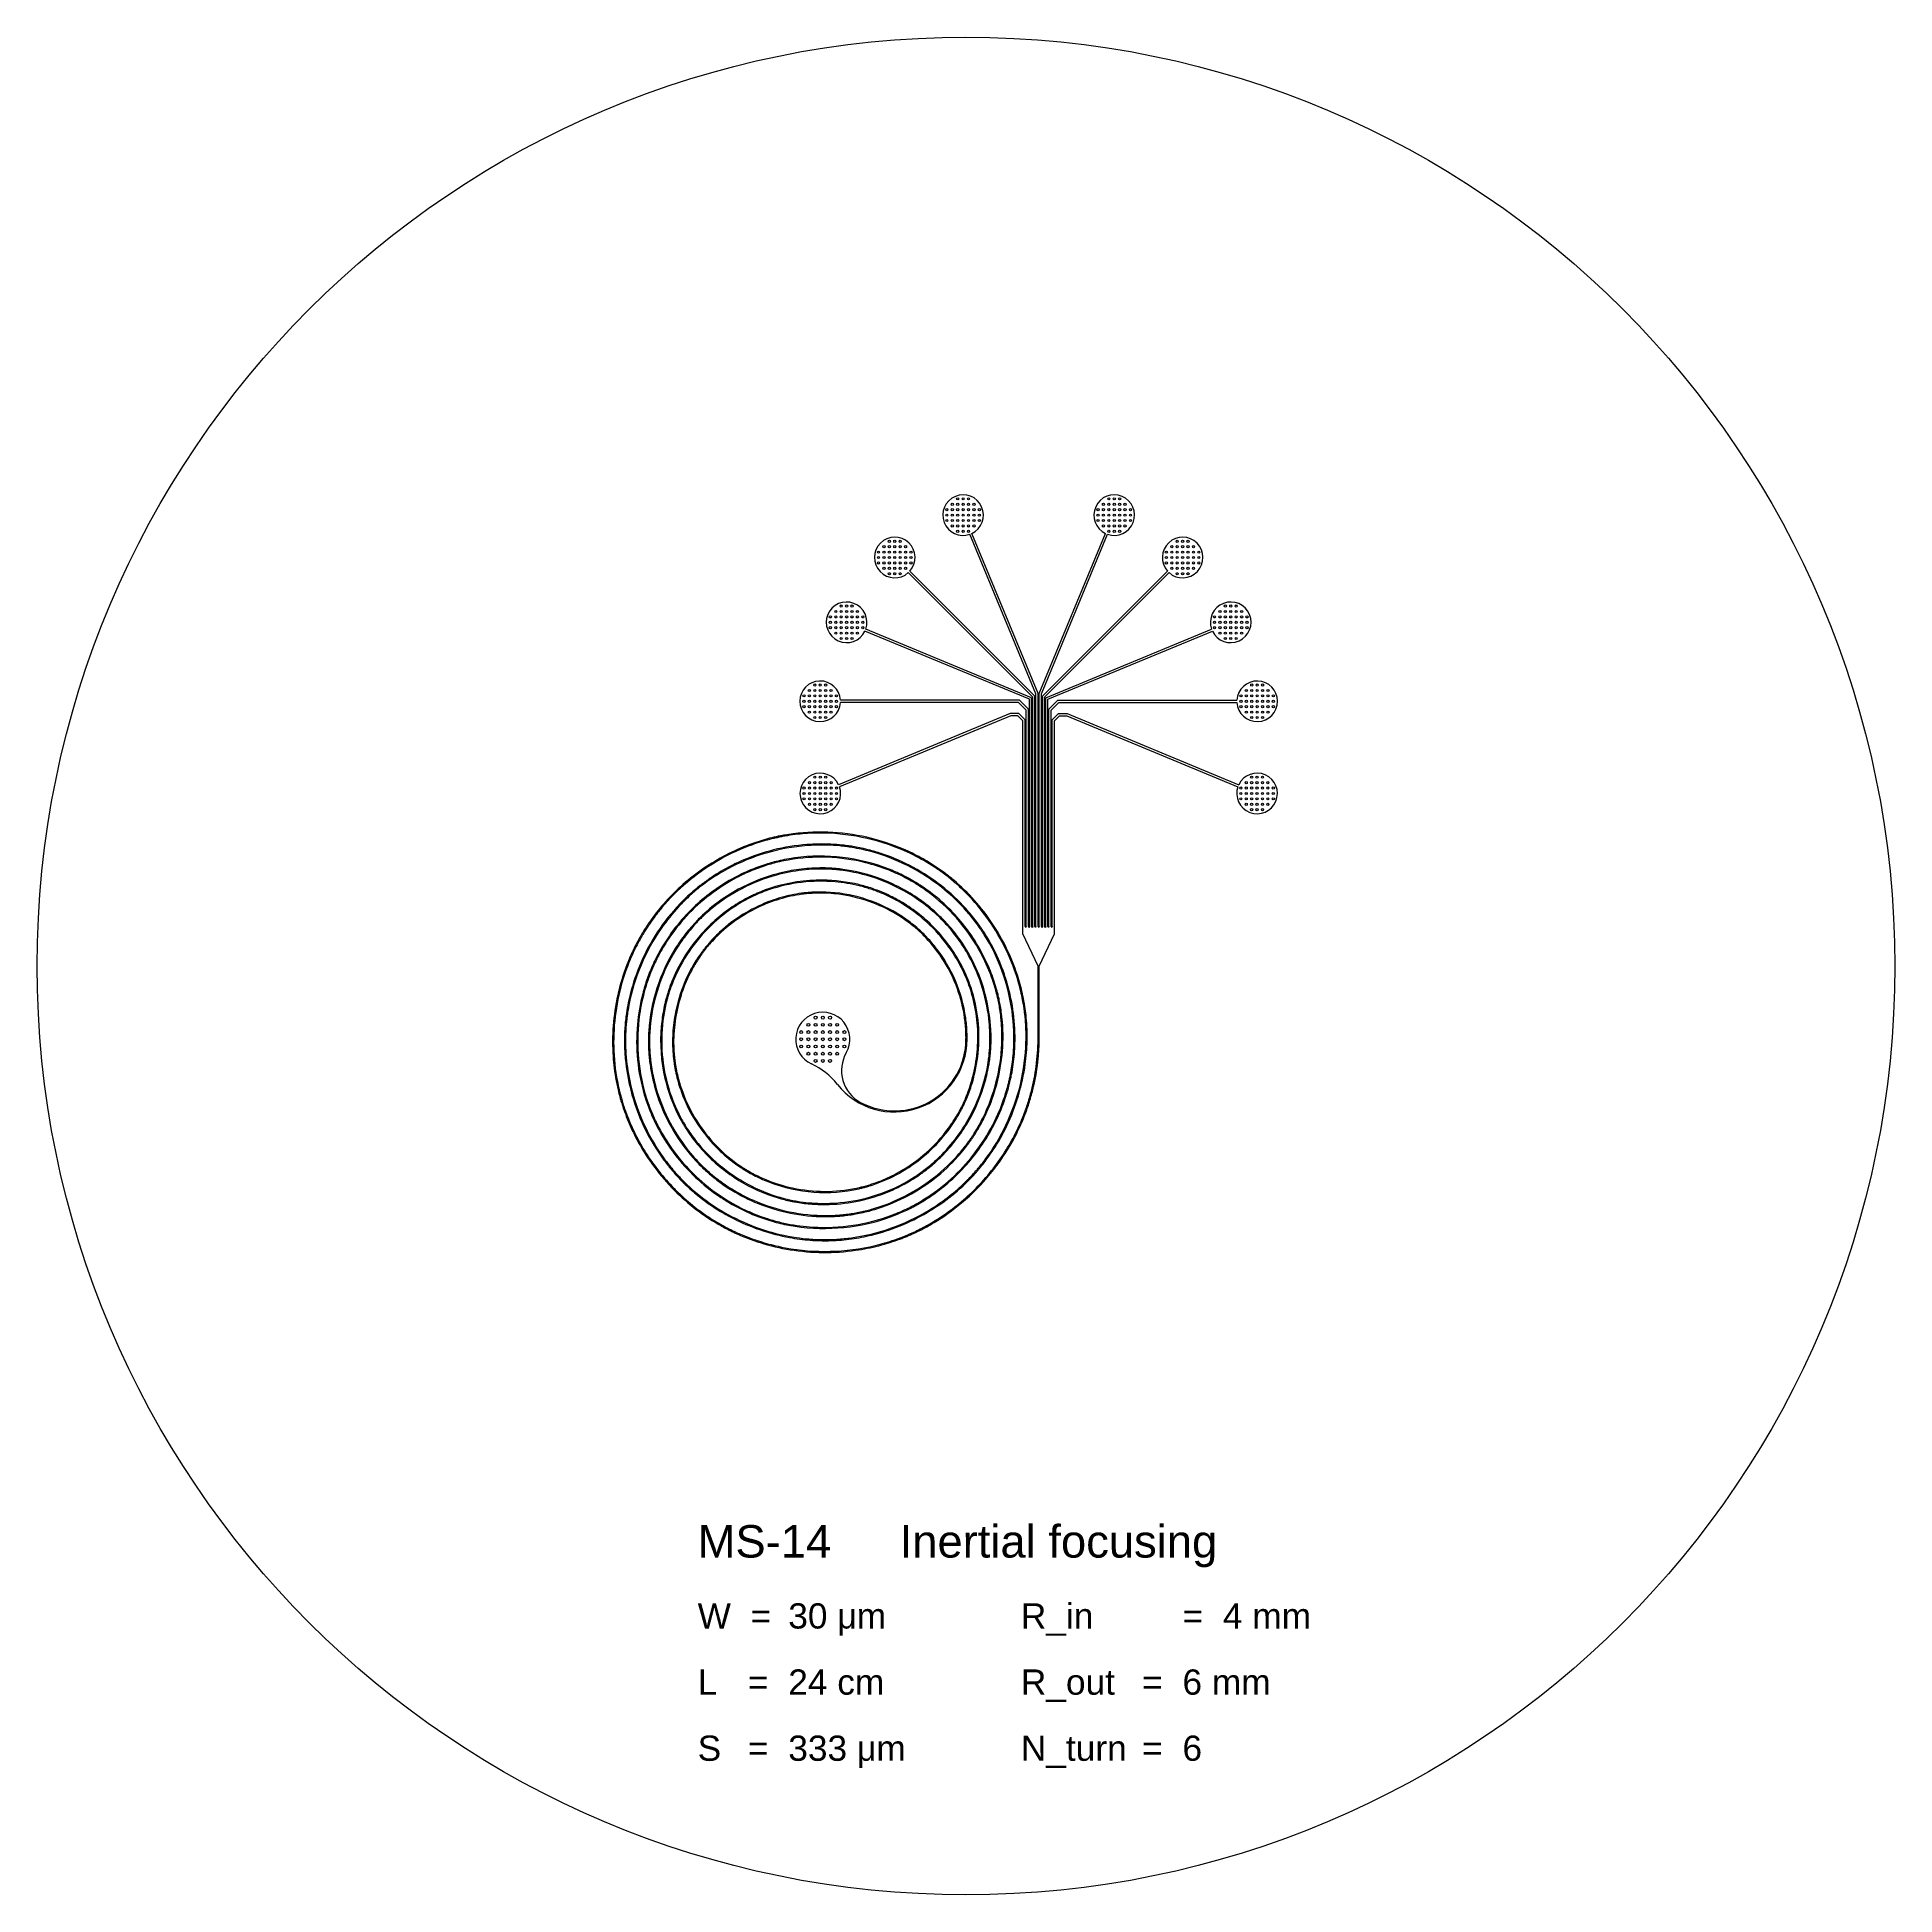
# Model space of a CAD drawing. Header units: millimetres. Extents: x 10524 to 192721, y 96213 to 283630.
# Drawn here: x 141188 to 192688, y 231735 to 283235 of the extents above; entities that cross this region are included whole.
import ezdxf

# ---------------------------------------------------------------- set-up
doc = ezdxf.new("R2010")
doc.units = ezdxf.units.MM
doc.layers.add('Clear', color=140, linetype='Continuous')
doc.layers.add('Opaque', color=30, linetype='Continuous')
doc.styles.get("Standard").update_dxf_attribs({"font": 'arial.ttf'})

msp = doc.modelspace()

# ---------------------------------------------------------------- texts
at = {"layer": 'Clear', "insert": (159499, 241985), "char_height": 280, "attachment_point": 1}
msp.add_mtext_dynamic_manual_height_columns('{\\H3.2143x;MS-14^I^IInertial focusing\\H0.83335x;\\P\\H0.53332x; \\P\\H1.75x;W  =^I 30 \\fSymbol|b0|i0|c2|p18;m\\fArial|b0|i0|c0|p34;m^I^I^I^IR_in ^I^I=^I4 mm\\H1.0714x; \\P\\H0.53332x; \\P\\H1.75x;L^I =^I 24 cm^I^I^I^IR_out ^I=^I6 mm\\H1.0714x;\\P\\H0.53332x; \\P\\H1.7501x;S ^I =^I 333 \\fSymbol|b0|i0|c2|p18;m\\fArial|b0|i0|c0|p34;m^I^I^IN_turn^I=^I6\\H1.0714x;^I}', width=17445.26, gutter_width=12.5, heights=[7318], dxfattribs=at)

# ---------------------------------------------------------------- linework, layer by layer
at = {"layer": 'Clear'}
for p, q in [((168878, 265031), (167046, 269455)), ((168938, 265043), (167101, 269478)), ((168968, 265043), (170805, 269478)), ((169028, 265031), (170860, 269455)), ((168788, 264941), (165339, 268390)), ((168848, 264966), (165381, 268433)), ((169058, 264966), (172525, 268433)), ((169118, 264941), (172568, 268390)), ((168698, 264881), (164136, 266771)), ((168758, 264921), (164159, 266826)), ((169148, 264921), (173748, 266826)), ((169208, 264881), (173770, 266771)), ((168421, 264853), (163458, 264853)), ((168396, 264793), (163458, 264793)), ((168608, 264581), (168396, 264793)), ((168668, 264606), (168421, 264853)), ((168698, 258581), (168698, 264881)), ((168758, 258581), (168758, 264921)), ((168788, 258581), (168788, 264941)), ((168848, 258581), (168848, 264966)), ((168878, 258581), (168878, 265031)), ((168938, 258581), (168938, 265043)), ((168968, 258581), (168968, 265043)), ((169028, 258581), (169028, 265031)), ((169058, 258581), (169058, 264966)), ((169118, 258581), (169118, 264941)), ((169148, 258581), (169148, 264921)), ((169208, 258581), (169208, 264881)), ((169238, 264606), (169485, 264853)), ((169298, 264581), (169510, 264793)), ((169485, 264853), (174449, 264853)), ((169510, 264793), (174449, 264793)), ((168165, 264482), (163407, 262511)), ((168177, 264422), (163429, 262456)), ((168402, 264482), (168165, 264482)), ((168377, 264422), (168177, 264422)), ((168518, 264281), (168377, 264422)), ((168578, 264306), (168402, 264482)), ((168518, 258381), (168518, 264281)), ((168578, 258581), (168578, 264306)), ((168608, 258581), (168608, 264581)), ((168668, 258581), (168668, 264606)), ((169238, 258581), (169238, 264606)), ((169298, 258581), (169298, 264581)), ((169328, 264306), (169505, 264482)), ((169328, 258581), (169328, 264306)), ((169388, 264281), (169530, 264422)), ((169388, 258381), (169388, 264281)), ((169505, 264482), (169741, 264482)), ((169530, 264422), (169730, 264422)), ((169730, 264422), (174477, 262456)), ((169741, 264482), (174500, 262511)), ((168578, 258581), (168593, 258555)), ((168608, 258581), (168593, 258555)), ((168668, 258581), (168683, 258555)), ((168698, 258581), (168683, 258555)), ((168758, 258581), (168773, 258555)), ((168788, 258581), (168773, 258555)), ((168848, 258581), (168863, 258555)), ((168878, 258581), (168863, 258555)), ((168938, 258581), (168953, 258555)), ((168968, 258581), (168953, 258555)), ((169028, 258581), (169043, 258555)), ((169058, 258581), (169043, 258555)), ((169118, 258581), (169133, 258555)), ((169148, 258581), (169133, 258555)), ((169208, 258581), (169223, 258555)), ((169238, 258581), (169223, 258555)), ((169298, 258581), (169313, 258555)), ((169328, 258581), (169313, 258555)), ((168938, 257485), (168518, 258381)), ((168968, 257485), (169388, 258381)), ((168938, 255453), (168938, 257485)), ((168968, 255453), (168968, 257485))]:
    msp.add_line(p, q, dxfattribs=at)
for centre, radius, start, end in [((166858, 269985), 563, 295.5572, 289.4428), ((171048, 269985), 563, 250.5572, 244.4428), ((164963, 268809), 563, 318.0572, 311.9428), ((172944, 268809), 563, 228.0572, 221.9428), ((163628, 267013), 563, 340.5572, 334.4428), ((174278, 267013), 563, 205.5572, 199.4428), ((162896, 264823), 563, 3.0572, 356.9428), ((175010, 264823), 563, 183.0572, 176.9428), ((162899, 262269), 563, 25.5572, 19.4428), ((175007, 262269), 563, 160.5572, 154.4428), ((162968, 255453), 750, 330.2672, 244.9852), ((164953, 255453), 2015, 218.3697, 359.9943), ((164953, 255453), 1985, 241.8046, 0.0057), ((164488, 254585), 1000, 150.2672, 241.8046), ((161805, 252961), 2000, 38.3697, 64.9852)]:
    msp.add_arc(centre, radius, start, end, dxfattribs=at)
for points, knots in [([(166968, 255453), (166969, 255519), (166968, 255585), (166960, 255784), (166949, 255916), (166880, 256400), (166783, 256747), (166502, 257406), (166319, 257718), (166052, 258057), (166007, 258112), (165922, 258209), (165883, 258251), (165809, 258328), (165774, 258364), (165711, 258425), (165684, 258450), (165628, 258501), (165600, 258526), (165515, 258599), (165456, 258646), (165277, 258783), (165153, 258868), (164728, 259123), (164408, 259264), (163743, 259462), (163398, 259521), (162979, 259536), (162908, 259537), (162779, 259535), (162723, 259532), (162618, 259526), (162570, 259522), (162475, 259513), (162427, 259508), (162284, 259488), (162189, 259472), (161906, 259413), (161720, 259360), (161048, 259117), (160589, 258846), (160135, 258448), (160077, 258394), (159907, 258226), (159801, 258108), (159680, 257956), (159659, 257928), (159617, 257873), (159597, 257845), (159536, 257761), (159497, 257703), (159386, 257528), (159317, 257407), (159130, 257035), (159030, 256775), (158903, 256314), (158863, 256117), (158825, 255822), (158816, 255725), (158799, 255433), (158801, 255237), (158824, 254960), (158833, 254877), (158851, 254758), (158857, 254721), (158869, 254647), (158876, 254611), (158900, 254495), (158918, 254416), (158981, 254182), (159032, 254029), (159237, 253511), (159434, 253164), (159917, 252535), (160202, 252254), (160562, 251989), (160603, 251960), (160673, 251912), (160703, 251892), (160763, 251854), (160793, 251835), (160854, 251798), (160885, 251780), (160977, 251727), (161040, 251694), (161231, 251598), (161362, 251540), (161886, 251341), (162300, 251249), (163139, 251187), (163563, 251217), (164007, 251318), (164039, 251326), (164104, 251343), (164136, 251351), (164201, 251369), (164233, 251379), (164329, 251408), (164393, 251430), (164582, 251498), (164706, 251550), (165069, 251722), (165301, 251860), (165948, 252329), (166322, 252718), (166662, 253242), (166710, 253321), (166772, 253432), (166789, 253462), (166821, 253523), (166836, 253554), (166867, 253616), (166882, 253647), (166925, 253740), (166953, 253803), (167030, 253995), (167076, 254125), (167193, 254522), (167247, 254794), (167336, 255678), (167272, 256301), (167068, 256912), (167058, 256940), (167027, 257027), (167004, 257086), (166933, 257260), (166881, 257374), (166641, 257837), (166410, 258164), (165871, 258748), (165562, 259004), (165158, 259255), (165092, 259294), (164966, 259363), (164907, 259394), (164800, 259447), (164752, 259469), (164674, 259504), (164644, 259517), (164584, 259542), (164554, 259554), (164464, 259590), (164403, 259612), (164219, 259674), (164094, 259710), (163641, 259819), (163305, 259861), (162847, 259866), (162727, 259862), (162367, 259838), (162128, 259802), (161659, 259693), (161429, 259619), (161170, 259511), (161134, 259496), (161061, 259463), (161024, 259446), (160950, 259410), (160914, 259392), (160805, 259335), (160733, 259295), (160523, 259170), (160387, 259078), (159943, 258742), (159660, 258463), (159175, 257842), (158971, 257500), (158786, 257063), (158757, 256988), (158716, 256874), (158703, 256835), (158677, 256755), (158664, 256715), (158641, 256635), (158629, 256594), (158597, 256473), (158578, 256391), (158528, 256145), (158505, 255979), (158448, 255328), (158483, 254837), (158618, 254256), (158647, 254151), (158773, 253743), (158899, 253449), (159076, 253137), (159097, 253103), (159138, 253034), (159159, 253000), (159224, 252900), (159269, 252834), (159409, 252640), (159509, 252516), (159881, 252102), (160184, 251841), (160848, 251404), (161208, 251228), (161661, 251076), (161737, 251053), (161872, 251016), (161932, 251000), (162026, 250979), (162061, 250971), (162130, 250957), (162164, 250950), (162268, 250931), (162338, 250921), (162548, 250893), (162689, 250881), (163112, 250865), (163396, 250881), (163956, 250963), (164233, 251029), (164597, 251151), (164690, 251186), (164967, 251300), (165147, 251388), (165395, 251530), (165468, 251574), (165572, 251642), (165604, 251664), (165664, 251705), (165692, 251725), (165746, 251765), (165774, 251785), (165854, 251846), (165907, 251889), (166063, 252019), (166164, 252111), (166545, 252492), (166793, 252815), (167201, 253514), (167361, 253890), (167491, 254357), (167510, 254434), (167540, 254569), (167552, 254628), (167572, 254738), (167580, 254790), (167593, 254878), (167598, 254915), (167606, 254988), (167610, 255024), (167621, 255134), (167626, 255208), (167636, 255428), (167635, 255576), (167612, 256017), (167569, 256311), (167430, 256885), (167334, 257166), (167092, 257707), (166945, 257966), (166733, 258268), (166689, 258327), (166608, 258431), (166572, 258477), (166512, 258548), (166489, 258574), (166444, 258626), (166420, 258651), (166350, 258728), (166302, 258777), (166154, 258923), (166052, 259016), (165633, 259363), (165287, 259581), (164550, 259925), (164160, 260052), (163681, 260140), (163602, 260153), (163460, 260172), (163398, 260179), (163282, 260189), (163228, 260193), (163126, 260199), (163078, 260201), (162982, 260203), (162933, 260203), (162789, 260202), (162692, 260198), (162404, 260178), (162212, 260152), (161564, 260025), (161118, 259869), (160287, 259435), (159902, 259158), (159540, 258802), (159513, 258775), (159429, 258688), (159374, 258628), (159266, 258503), (159214, 258440), (159062, 258245), (158967, 258109), (158666, 257628), (158495, 257259), (158247, 256490), (158170, 256090), (158139, 255605), (158136, 255524), (158134, 255381), (158135, 255319), (158137, 255226), (158139, 255195), (158142, 255132), (158144, 255101), (158150, 255007), (158156, 254945), (158170, 254820), (158178, 254758), (158206, 254572), (158229, 254449), (158315, 254082), (158391, 253841), (158709, 253048), (159036, 252528), (159511, 252016), (159577, 251949), (159692, 251840), (159739, 251796), (159816, 251728), (159846, 251703), (159901, 251656), (159927, 251635), (159979, 251593), (160006, 251572), (160086, 251511), (160140, 251471), (160306, 251355), (160420, 251282), (160769, 251079), (161014, 250962), (161862, 250639), (162502, 250526), (163240, 250541), (163339, 250546), (163505, 250560), (163571, 250566), (163676, 250580), (163715, 250585), (163793, 250597), (163832, 250603), (163944, 250623), (164016, 250638), (164232, 250686), (164374, 250725), (164795, 250862), (165068, 250978), (165848, 251393), (166320, 251761), (166775, 252269), (166836, 252341), (166935, 252465), (166974, 252517), (167035, 252600), (167057, 252631), (167097, 252689), (167116, 252717), (167153, 252772), (167171, 252799), (167224, 252883), (167258, 252940), (167357, 253111), (167419, 253228), (167589, 253587), (167683, 253835), (167933, 254688), (167999, 255319), (167940, 256035), (167929, 256129), (167907, 256285), (167897, 256347), (167876, 256464), (167865, 256518), (167845, 256613), (167835, 256653), (167816, 256734), (167805, 256774), (167772, 256894), (167749, 256973), (167671, 257210), (167611, 257365), (167363, 257923), (167128, 258307), (166568, 259003), (166242, 259315), (165811, 259628), (165741, 259677), (165617, 259757), (165564, 259791), (165479, 259841), (165448, 259859), (165385, 259895), (165354, 259912), (165290, 259947), (165258, 259963), (165162, 260012), (165097, 260044), (164900, 260133), (164766, 260187), (164217, 260382), (163785, 260474), (162911, 260550), (162468, 260532), (161951, 260444), (161868, 260427), (161713, 260392), (161641, 260375), (161509, 260339), (161449, 260321), (161351, 260291), (161313, 260278), (161238, 260253), (161201, 260239), (161090, 260198), (161016, 260169), (160797, 260076), (160654, 260008), (160126, 259722), (159764, 259461), (159349, 259075), (159262, 258989), (159011, 258719), (158856, 258528), (158664, 258252), (158615, 258178), (158473, 257950), (158387, 257793), (158293, 257599), (158278, 257567), (158248, 257501), (158233, 257468), (158205, 257401), (158191, 257368), (158151, 257267), (158125, 257200), (158053, 256995), (158011, 256857), (157902, 256437), (157853, 256150), (157771, 255209), (157834, 254546), (158049, 253819), (158080, 253722), (158139, 253561), (158164, 253496), (158212, 253379), (158234, 253327), (158281, 253223), (158305, 253172), (158380, 253020), (158434, 252920), (158604, 252625), (158731, 252437), (159216, 251807), (159635, 251412), (160198, 251032), (160291, 250973), (160574, 250806), (160771, 250707), (161037, 250592), (161102, 250566), (161204, 250528), (161240, 250514), (161314, 250488), (161352, 250475), (161427, 250451), (161465, 250439), (161580, 250404), (161657, 250383), (161889, 250325), (162045, 250294), (162649, 250201), (163104, 250191), (164005, 250282), (164450, 250384), (164956, 250573), (165037, 250605), (165176, 250665), (165236, 250692), (165346, 250744), (165396, 250769), (165490, 250818), (165534, 250841), (165621, 250890), (165664, 250915), (165793, 250992), (165877, 251045), (166125, 251213), (166284, 251335), (166801, 251780), (167125, 252145), (167666, 252947), (167883, 253385), (168055, 253903), (168073, 253961), (168107, 254078), (168123, 254138), (168150, 254243), (168161, 254290), (168182, 254383), (168192, 254429), (168219, 254570), (168235, 254664), (168274, 254947), (168289, 255137), (168311, 255890), (168239, 256456), (168043, 257137), (167998, 257274), (167894, 257550), (167835, 257688), (167735, 257898), (167698, 257971), (167620, 258118), (167578, 258192), (167500, 258322), (167465, 258378), (167413, 258458), (167396, 258482), (167363, 258531), (167347, 258555), (167296, 258627), (167262, 258674), (167134, 258843), (167035, 258962), (166726, 259305), (166499, 259515), (166014, 259896), (165755, 260067), (165211, 260362), (164927, 260487), (164518, 260626), (164401, 260662), (164202, 260715), (164121, 260734), (163975, 260765), (163910, 260778), (163790, 260799), (163736, 260808), (163627, 260823), (163572, 260830), (163408, 260848), (163298, 260857), (162968, 260872), (162747, 260869), (161904, 260804), (161287, 260650), (160616, 260355), (160521, 260310), (160240, 260166), (160058, 260060), (159796, 259885), (159711, 259825), (159600, 259740), (159572, 259719), (159512, 259671), (159480, 259646), (159417, 259593), (159386, 259567), (159293, 259486), (159233, 259431), (159055, 259261), (158942, 259142), (158618, 258771), (158425, 258504), (157933, 257681), (157700, 257086), (157555, 256371), (157538, 256274), (157514, 256110), (157506, 256044), (157492, 255914), (157486, 255849), (157479, 255748), (157477, 255712), (157473, 255639), (157472, 255602), (157468, 255493), (157468, 255420), (157471, 255201), (157479, 255055), (157520, 254618), (157570, 254330), (157822, 253348), (158135, 252684), (158628, 252017), (158694, 251933), (158810, 251795), (158858, 251740), (158933, 251657), (158960, 251628), (159014, 251571), (159041, 251543), (159097, 251487), (159125, 251459), (159210, 251377), (159268, 251324), (159444, 251168), (159567, 251069), (160069, 250698), (160481, 250467), (161036, 250240), (161159, 250195), (161531, 250072), (161786, 250006), (162139, 249942), (162235, 249927), (162525, 249889), (162719, 249875), (162963, 249870), (163011, 249869), (163106, 249870), (163153, 249871), (163248, 249874), (163295, 249876), (163389, 249882), (163436, 249885), (163577, 249897), (163671, 249908), (163951, 249946), (164137, 249982), (164859, 250158), (165378, 250369), (166337, 250930), (166776, 251280), (167177, 251717), (167202, 251744), (167247, 251795), (167268, 251820), (167310, 251869), (167330, 251893), (167391, 251968), (167431, 252018), (167548, 252172), (167622, 252277), (167834, 252599), (167960, 252824), (168327, 253593), (168500, 254170), (168596, 254867), (168607, 254975), (168633, 255298), (168638, 255514), (168626, 255837), (168619, 255944), (168604, 256096), (168600, 256140), (168589, 256229), (168583, 256273), (168570, 256361), (168563, 256405), (168540, 256537), (168523, 256625), (168465, 256887), (168418, 257059), (168199, 257736), (167963, 258222), (167369, 259111), (167011, 259516), (166523, 259928), (166442, 259993), (166324, 260081), (166288, 260108), (166216, 260159), (166179, 260185), (166106, 260235), (166069, 260259), (165957, 260331), (165881, 260377), (165650, 260511), (165492, 260592), (165008, 260815), (164670, 260933), (163617, 261199), (162874, 261247), (162069, 261141), (161990, 261129), (161872, 261108), (161832, 261100), (161752, 261085), (161712, 261076), (161633, 261059), (161593, 261049), (161475, 261020), (161396, 260999), (161162, 260931), (161008, 260878), (160411, 260646), (159986, 260418), (159495, 260071), (159398, 259998), (159112, 259769), (158931, 259605), (158688, 259355), (158618, 259278), (158412, 259041), (158283, 258876), (158098, 258610), (158035, 258513), (157956, 258383), (157938, 258351), (157901, 258288), (157883, 258255), (157829, 258158), (157795, 258093), (157695, 257895), (157634, 257761), (157467, 257350), (157376, 257068), (157173, 256225), (157119, 255650), (157154, 254964), (157163, 254849), (157201, 254505), (157240, 254276), (157309, 253984), (157326, 253917), (157356, 253805), (157369, 253760), (157396, 253670), (157410, 253626), (157440, 253537), (157455, 253492), (157502, 253360), (157536, 253273), (157643, 253013), (157724, 252843), (158070, 252193), (158396, 251744), (159158, 250949), (159593, 250604), (160161, 250274), (160253, 250224), (160378, 250160), (160410, 250144), (160474, 250113), (160506, 250098), (160570, 250068), (160603, 250054), (160700, 250011), (160766, 249983), (160964, 249905), (161098, 249858), (161505, 249730), (161783, 249665), (162662, 249524), (163276, 249518), (163985, 249618), (164093, 249637), (164415, 249701), (164628, 249755), (164926, 249850), (165015, 249881), (165140, 249928), (165176, 249942), (165249, 249971), (165285, 249986), (165357, 250016), (165393, 250032), (165500, 250080), (165571, 250113), (165781, 250217), (165918, 250292), (166320, 250534), (166576, 250717), (167401, 251408), (167896, 252010), (168336, 252825), (168407, 252970), (168499, 253181), (168526, 253245), (168563, 253339), (168575, 253370), (168598, 253431), (168609, 253461), (168631, 253522), (168641, 253553), (168673, 253645), (168692, 253707), (168749, 253894), (168783, 254020), (168871, 254401), (168914, 254658), (168957, 255095), (168967, 255274), (168968, 255453)], [0, 0, 0, 0, 0.049629, 0.049629, 0.148887, 0.148887, 0.416078, 0.416078, 0.68327, 0.68327, 0.736599, 0.736599, 0.778929, 0.778929, 0.816111, 0.816111, 0.843951, 0.843951, 0.871791, 0.871791, 0.927471, 0.927471, 1.038831, 1.038831, 1.294645, 1.294645, 1.550459, 1.550459, 1.603119, 1.603119, 1.644684, 1.644684, 1.679979, 1.679979, 1.715274, 1.715274, 1.785863, 1.785863, 1.927042, 1.927042, 2.308945, 2.308945, 2.366846, 2.366846, 2.482648, 2.482648, 2.50778, 2.50778, 2.532912, 2.532912, 2.583176, 2.583176, 2.683704, 2.683704, 2.884759, 2.884759, 3.029219, 3.029219, 3.099521, 3.099521, 3.240125, 3.240125, 3.29979, 3.29979, 3.326712, 3.326712, 3.353634, 3.353634, 3.411592, 3.411592, 3.527508, 3.527508, 3.810519, 3.810519, 4.09353, 4.09353, 4.128887, 4.128887, 4.154193, 4.154193, 4.179499, 4.179499, 4.204805, 4.204805, 4.255416, 4.255416, 4.356639, 4.356639, 4.653621, 4.653621, 4.950602, 4.950602, 4.974167, 4.974167, 4.997732, 4.997732, 5.021296, 5.021296, 5.068426, 5.068426, 5.162685, 5.162685, 5.351203, 5.351203, 5.722146, 5.722146, 5.786906, 5.786906, 5.810863, 5.810863, 5.83482, 5.83482, 5.858776, 5.858776, 5.90669, 5.90669, 6.002517, 6.002517, 6.19417, 6.19417, 6.618336, 6.618336, 6.638847, 6.638847, 6.682013, 6.682013, 6.768344, 6.768344, 7.041062, 7.041062, 7.31378, 7.31378, 7.366444, 7.366444, 7.411779, 7.411779, 7.448157, 7.448157, 7.470251, 7.470251, 7.492344, 7.492344, 7.53653, 7.53653, 7.624902, 7.624902, 7.854135, 7.854135, 7.935754, 7.935754, 8.098991, 8.098991, 8.262228, 8.262228, 8.288781, 8.288781, 8.316395, 8.316395, 8.344008, 8.344008, 8.399235, 8.399235, 8.50969, 8.50969, 8.774622, 8.774622, 9.039554, 9.039554, 9.092859, 9.092859, 9.120876, 9.120876, 9.148893, 9.148893, 9.176909, 9.176909, 9.232942, 9.232942, 9.345009, 9.345009, 9.668797, 9.668797, 9.741598, 9.741598, 9.952793, 9.952793, 9.979213, 9.979213, 10.005632, 10.005632, 10.05847, 10.05847, 10.164147, 10.164147, 10.426053, 10.426053, 10.687959, 10.687959, 10.739968, 10.739968, 10.780353, 10.780353, 10.803491, 10.803491, 10.826629, 10.826629, 10.872904, 10.872904, 10.965456, 10.965456, 11.15056, 11.15056, 11.335663, 11.335663, 11.400738, 11.400738, 11.530887, 11.530887, 11.58662, 11.58662, 11.611801, 11.611801, 11.633823, 11.633823, 11.655844, 11.655844, 11.699887, 11.699887, 11.787973, 11.787973, 12.049747, 12.049747, 12.31152, 12.31152, 12.362613, 12.362613, 12.400989, 12.400989, 12.434813, 12.434813, 12.458502, 12.458502, 12.482191, 12.482191, 12.52957, 12.52957, 12.624327, 12.624327, 12.813841, 12.813841, 13.003356, 13.003356, 13.19287, 13.19287, 13.239737, 13.239737, 13.276855, 13.276855, 13.298909, 13.298909, 13.320964, 13.320964, 13.365072, 13.365072, 13.45329, 13.45329, 13.711308, 13.711308, 13.969326, 13.969326, 14.020047, 14.020047, 14.059608, 14.059608, 14.093742, 14.093742, 14.124196, 14.124196, 14.15465, 14.15465, 14.215558, 14.215558, 14.337375, 14.337375, 14.631883, 14.631883, 14.926391, 14.926391, 14.950148, 14.950148, 15.001681, 15.001681, 15.053215, 15.053215, 15.156281, 15.156281, 15.408015, 15.408015, 15.659748, 15.659748, 15.710025, 15.710025, 15.748392, 15.748392, 15.767837, 15.767837, 15.787281, 15.787281, 15.826171, 15.826171, 15.86506, 15.86506, 15.942839, 15.942839, 16.098396, 16.098396, 16.47115, 16.47115, 16.528977, 16.528977, 16.568643, 16.568643, 16.59231, 16.59231, 16.613016, 16.613016, 16.633722, 16.633722, 16.675134, 16.675134, 16.757959, 16.757959, 16.923607, 16.923607, 17.313852, 17.313852, 17.374355, 17.374355, 17.415097, 17.415097, 17.4391, 17.4391, 17.463104, 17.463104, 17.508009, 17.508009, 17.597819, 17.597819, 17.77744, 17.77744, 18.134194, 18.134194, 18.190843, 18.190843, 18.230185, 18.230185, 18.253081, 18.253081, 18.273033, 18.273033, 18.292985, 18.292985, 18.332889, 18.332889, 18.412697, 18.412697, 18.572313, 18.572313, 18.947272, 18.947272, 19.003778, 19.003778, 19.041558, 19.041558, 19.074825, 19.074825, 19.099631, 19.099631, 19.124436, 19.124436, 19.174047, 19.174047, 19.273269, 19.273269, 19.539452, 19.539452, 19.805635, 19.805635, 19.856199, 19.856199, 19.893468, 19.893468, 19.914864, 19.914864, 19.936259, 19.936259, 19.957654, 19.957654, 20.000444, 20.000444, 20.086024, 20.086024, 20.345335, 20.345335, 20.604645, 20.604645, 20.65458, 20.65458, 20.698307, 20.698307, 20.735171, 20.735171, 20.758466, 20.758466, 20.781762, 20.781762, 20.828352, 20.828352, 20.921534, 20.921534, 21.181207, 21.181207, 21.253121, 21.253121, 21.396948, 21.396948, 21.449203, 21.449203, 21.553712, 21.553712, 21.574785, 21.574785, 21.595858, 21.595858, 21.61693, 21.61693, 21.659075, 21.659075, 21.743365, 21.743365, 21.911946, 21.911946, 22.29221, 22.29221, 22.350996, 22.350996, 22.391522, 22.391522, 22.424277, 22.424277, 22.457032, 22.457032, 22.522542, 22.522542, 22.653561, 22.653561, 22.980993, 22.980993, 23.044111, 23.044111, 23.170347, 23.170347, 23.210623, 23.210623, 23.232747, 23.232747, 23.255578, 23.255578, 23.27841, 23.27841, 23.324074, 23.324074, 23.415401, 23.415401, 23.673828, 23.673828, 23.932256, 23.932256, 23.981628, 23.981628, 24.018963, 24.018963, 24.050754, 24.050754, 24.07912, 24.07912, 24.107485, 24.107485, 24.164215, 24.164215, 24.277676, 24.277676, 24.551625, 24.551625, 24.825573, 24.825573, 24.85985, 24.85985, 24.894459, 24.894459, 24.921325, 24.921325, 24.948191, 24.948191, 25.001923, 25.001923, 25.109388, 25.109388, 25.425965, 25.425965, 25.507021, 25.507021, 25.591216, 25.591216, 25.637091, 25.637091, 25.684786, 25.684786, 25.721765, 25.721765, 25.738144, 25.738144, 25.754524, 25.754524, 25.787282, 25.787282, 25.873324, 25.873324, 26.045409, 26.045409, 26.217493, 26.217493, 26.389577, 26.389577, 26.457654, 26.457654, 26.50405, 26.50405, 26.54076, 26.54076, 26.571312, 26.571312, 26.601865, 26.601865, 26.66297, 26.66297, 26.785181, 26.785181, 27.131312, 27.131312, 27.189435, 27.189435, 27.305679, 27.305679, 27.362895, 27.362895, 27.382383, 27.382383, 27.404929, 27.404929, 27.427474, 27.427474, 27.472583, 27.472583, 27.5628, 27.5628, 27.743233, 27.743233, 28.088242, 28.088242, 28.142287, 28.142287, 28.17855, 28.17855, 28.213996, 28.213996, 28.233916, 28.233916, 28.253836, 28.253836, 28.293676, 28.293676, 28.373357, 28.373357, 28.532718, 28.532718, 28.924618, 28.924618, 28.982642, 28.982642, 29.0222, 29.0222, 29.043481, 29.043481, 29.064762, 29.064762, 29.086044, 29.086044, 29.128606, 29.128606, 29.21373, 29.21373, 29.466588, 29.466588, 29.537131, 29.537131, 29.678218, 29.678218, 29.730644, 29.730644, 29.835497, 29.835497, 29.861438, 29.861438, 29.88678, 29.88678, 29.912121, 29.912121, 29.937463, 29.937463, 29.988147, 29.988147, 30.089514, 30.089514, 30.386511, 30.386511, 30.683508, 30.683508, 30.702976, 30.702976, 30.720096, 30.720096, 30.737217, 30.737217, 30.771458, 30.771458, 30.839941, 30.839941, 30.976906, 30.976906, 31.292978, 31.292978, 31.350247, 31.350247, 31.464786, 31.464786, 31.521614, 31.521614, 31.54522, 31.54522, 31.568825, 31.568825, 31.592431, 31.592431, 31.639642, 31.639642, 31.734064, 31.734064, 32.015715, 32.015715, 32.297365, 32.297365, 32.351652, 32.351652, 32.374947, 32.374947, 32.398242, 32.398242, 32.421537, 32.421537, 32.468127, 32.468127, 32.561307, 32.561307, 32.747667, 32.747667, 33.129688, 33.129688, 33.171181, 33.171181, 33.192362, 33.192362, 33.213544, 33.213544, 33.234726, 33.234726, 33.277089, 33.277089, 33.361816, 33.361816, 33.610341, 33.610341, 33.673597, 33.673597, 33.800111, 33.800111, 33.854266, 33.854266, 33.962576, 33.962576, 34.022072, 34.022072, 34.041154, 34.041154, 34.060235, 34.060235, 34.098398, 34.098398, 34.174724, 34.174724, 34.327376, 34.327376, 34.621471, 34.621471, 34.680859, 34.680859, 34.799635, 34.799635, 34.83516, 34.83516, 34.859183, 34.859183, 34.883205, 34.883205, 34.907228, 34.907228, 34.955274, 34.955274, 35.051365, 35.051365, 35.332572, 35.332572, 35.613779, 35.613779, 35.667157, 35.667157, 35.685242, 35.685242, 35.703327, 35.703327, 35.721412, 35.721412, 35.757583, 35.757583, 35.829923, 35.829923, 35.974605, 35.974605, 36.282244, 36.282244, 36.337734, 36.337734, 36.448714, 36.448714, 36.496281, 36.496281, 36.516029, 36.516029, 36.535777, 36.535777, 36.555525, 36.555525, 36.595022, 36.595022, 36.674015, 36.674015, 36.832001, 36.832001, 37.216779, 37.216779, 37.297688, 37.297688, 37.332464, 37.332464, 37.348771, 37.348771, 37.365078, 37.365078, 37.381385, 37.381385, 37.414, 37.414, 37.479228, 37.479228, 37.609686, 37.609686, 37.699112, 37.699112, 37.699112, 37.699112]), ([(166938, 255453), (166939, 255519), (166938, 255585), (166931, 255782), (166919, 255913), (166861, 256318), (166793, 256590), (166603, 257116), (166481, 257369), (166188, 257845), (166016, 258069), (165789, 258306), (165756, 258340), (165695, 258398), (165668, 258423), (165614, 258473), (165587, 258497), (165503, 258570), (165446, 258616), (165272, 258750), (165150, 258834), (164780, 259058), (164520, 259180), (163981, 259369), (163700, 259436), (163320, 259485), (163224, 259494), (163057, 259504), (162987, 259506), (162863, 259506), (162809, 259505), (162714, 259502), (162672, 259500), (162604, 259495), (162578, 259493), (162525, 259488), (162498, 259485), (162419, 259476), (162366, 259469), (162208, 259445), (162103, 259425), (161792, 259351), (161587, 259285), (161191, 259123), (160999, 259027), (160576, 258773), (160351, 258605), (160091, 258366), (160039, 258314), (159934, 258207), (159881, 258150), (159793, 258048), (159757, 258005), (159703, 257937), (159685, 257914), (159650, 257867), (159633, 257844), (159581, 257772), (159548, 257724), (159451, 257577), (159391, 257477), (159224, 257167), (159131, 256951), (158980, 256505), (158923, 256275), (158849, 255810), (158831, 255574), (158834, 255262), (158837, 255186), (158846, 255051), (158851, 254991), (158864, 254879), (158871, 254826), (158884, 254741), (158889, 254707), (158901, 254640), (158908, 254606), (158928, 254506), (158944, 254440), (158995, 254241), (159036, 254111), (159185, 253708), (159316, 253443), (159629, 252945), (159812, 252711), (160222, 252288), (160449, 252097), (160723, 251915), (160750, 251898), (160806, 251863), (160834, 251845), (160918, 251795), (160975, 251763), (161149, 251670), (161268, 251614), (161663, 251450), (161949, 251366), (162533, 251256), (162830, 251231), (163425, 251244), (163722, 251281), (164055, 251361), (164098, 251372), (164184, 251396), (164226, 251408), (164353, 251448), (164437, 251477), (164686, 251572), (164847, 251646), (165270, 251873), (165522, 252044), (165985, 252434), (166196, 252654), (166430, 252955), (166477, 253018), (166610, 253212), (166692, 253346), (166780, 253511), (166794, 253537), (166821, 253590), (166834, 253617), (166872, 253697), (166897, 253751), (166967, 253915), (167009, 254026), (167121, 254365), (167177, 254598), (167251, 255069), (167268, 255308), (167265, 255786), (167244, 256025), (167162, 256497), (167101, 256730), (166954, 257143), (166873, 257325), (166688, 257677), (166583, 257847), (166286, 258260), (166080, 258492), (165622, 258910), (165372, 259095), (165041, 259288), (164978, 259323), (164864, 259382), (164814, 259407), (164713, 259454), (164662, 259477), (164508, 259542), (164403, 259581), (164191, 259651), (164084, 259681), (163758, 259761), (163537, 259797), (163003, 259845), (162689, 259840), (162068, 259765), (161762, 259695), (161397, 259570), (161330, 259544), (161207, 259495), (161153, 259472), (161073, 259435), (161047, 259423), (160995, 259399), (160969, 259386), (160893, 259347), (160842, 259321), (160693, 259238), (160595, 259178), (160309, 258989), (160128, 258847), (159726, 258480), (159515, 258243), (159147, 257731), (158989, 257455), (158834, 257098), (158806, 257031), (158759, 256906), (158739, 256849), (158709, 256759), (158699, 256725), (158678, 256658), (158669, 256624), (158641, 256522), (158624, 256453), (158578, 256247), (158554, 256108), (158498, 255655), (158492, 255338), (158546, 254709), (158605, 254396), (158787, 253790), (158910, 253497), (159083, 253186), (159102, 253153), (159140, 253088), (159160, 253055), (159221, 252958), (159263, 252895), (159395, 252708), (159489, 252588), (159798, 252233), (160032, 252014), (160542, 251629), (160817, 251462), (161396, 251189), (161700, 251084), (162040, 251006), (162067, 251000), (162121, 250989), (162148, 250984), (162229, 250969), (162283, 250960), (162447, 250935), (162556, 250923), (162886, 250899), (163107, 250899), (163651, 250937), (163973, 250994), (164599, 251173), (164902, 251295), (165256, 251484), (165321, 251521), (165433, 251589), (165482, 251619), (165560, 251670), (165590, 251690), (165645, 251729), (165671, 251747), (165721, 251784), (165747, 251802), (165821, 251859), (165870, 251898), (166015, 252017), (166108, 252101), (166377, 252363), (166542, 252553), (166841, 252957), (166974, 253171), (167205, 253618), (167302, 253851), (167459, 254330), (167517, 254575), (167559, 254853), (167563, 254880), (167573, 254960), (167579, 255012), (167594, 255170), (167600, 255276), (167607, 255593), (167597, 255804), (167536, 256343), (167463, 256668), (167253, 257296), (167116, 257599), (166906, 257955), (166862, 258025), (166727, 258229), (166629, 258360), (166507, 258507), (166489, 258528), (166454, 258569), (166436, 258589), (166381, 258650), (166344, 258690), (166231, 258807), (166153, 258883), (165910, 259101), (165737, 259236), (165279, 259544), (164982, 259702), (164362, 259953), (164038, 260047), (163632, 260118), (163556, 260129), (163421, 260146), (163362, 260152), (163245, 260162), (163188, 260166), (163100, 260170), (163070, 260171), (163009, 260172), (162978, 260173), (162887, 260173), (162826, 260172), (162643, 260166), (162521, 260157), (162157, 260115), (161917, 260069), (161356, 259915), (161039, 259792), (160439, 259483), (160155, 259297), (159834, 259033), (159776, 258983), (159673, 258889), (159627, 258846), (159557, 258776), (159531, 258751), (159481, 258699), (159456, 258672), (159383, 258592), (159335, 258538), (159196, 258371), (159108, 258256), (158835, 257860), (158673, 257563), (158413, 256942), (158315, 256617), (158187, 255954), (158158, 255616), (158167, 255245), (158168, 255211), (158171, 255137), (158174, 255096), (158180, 255014), (158183, 254973), (158196, 254851), (158206, 254769), (158243, 254526), (158277, 254365), (158405, 253876), (158526, 253554), (158832, 252942), (159017, 252652), (159301, 252294), (159376, 252207), (159511, 252060), (159570, 251999), (159674, 251897), (159719, 251855), (159808, 251775), (159853, 251736), (159920, 251680), (159941, 251662), (159985, 251627), (160007, 251609), (160074, 251558), (160119, 251524), (160256, 251425), (160350, 251363), (160638, 251185), (160838, 251080), (161362, 250850), (161694, 250744), (162374, 250601), (162722, 250566), (163149, 250568), (163228, 250571), (163367, 250578), (163428, 250583), (163547, 250594), (163605, 250601), (163692, 250612), (163721, 250616), (163779, 250625), (163808, 250630), (163896, 250645), (163954, 250656), (164128, 250692), (164243, 250721), (164584, 250819), (164807, 250902), (165342, 251144), (165646, 251322), (166211, 251736), (166472, 251973), (166757, 252295), (166808, 252355), (166895, 252463), (166931, 252510), (166995, 252596), (167022, 252634), (167066, 252696), (167082, 252720), (167114, 252767), (167130, 252791), (167176, 252864), (167206, 252913), (167294, 253060), (167349, 253161), (167504, 253469), (167593, 253682), (167779, 254234), (167858, 254580), (167941, 255283), (167946, 255639), (167906, 256071), (167896, 256150), (167876, 256292), (167866, 256353), (167844, 256472), (167832, 256529), (167813, 256616), (167806, 256646), (167792, 256705), (167784, 256734), (167761, 256823), (167745, 256882), (167691, 257057), (167651, 257172), (167519, 257513), (167414, 257734), (167118, 258257), (166909, 258549), (166437, 259083), (166172, 259326), (165820, 259585), (165755, 259631), (165638, 259708), (165587, 259741), (165498, 259795), (165460, 259818), (165396, 259854), (165371, 259868), (165321, 259896), (165296, 259909), (165221, 259949), (165170, 259975), (165016, 260049), (164912, 260095), (164594, 260222), (164376, 260292), (163806, 260434), (163448, 260485), (162729, 260511), (162368, 260486), (161932, 260409), (161852, 260393), (161704, 260359), (161636, 260342), (161509, 260308), (161450, 260290), (161357, 260261), (161322, 260249), (161253, 260226), (161218, 260214), (161115, 260176), (161047, 260149), (160844, 260065), (160712, 260002), (160322, 259798), (160075, 259639), (159608, 259281), (159390, 259083), (158990, 258651), (158808, 258419), (158601, 258100), (158556, 258027), (158470, 257878), (158428, 257802), (158359, 257667), (158330, 257607), (158289, 257519), (158277, 257491), (158252, 257435), (158240, 257407), (158205, 257322), (158182, 257265), (158118, 257092), (158079, 256976), (157976, 256622), (157924, 256381), (157838, 255776), (157825, 255408), (157874, 254677), (157937, 254314), (158060, 253883), (158085, 253805), (158131, 253670), (158152, 253612), (158196, 253497), (158219, 253440), (158256, 253353), (158269, 253322), (158297, 253260), (158312, 253229), (158355, 253137), (158386, 253076), (158481, 252896), (158549, 252778), (158767, 252434), (158931, 252215), (159291, 251806), (159487, 251615), (159968, 251213), (160263, 251013), (160650, 250804), (160727, 250765), (160961, 250655), (161120, 250589), (161311, 250521), (161339, 250511), (161396, 250492), (161425, 250483), (161511, 250456), (161569, 250439), (161743, 250391), (161860, 250364), (162213, 250293), (162453, 250262), (163064, 250226), (163438, 250243), (164175, 250353), (164538, 250447), (164964, 250608), (165042, 250639), (165178, 250699), (165238, 250726), (165351, 250780), (165405, 250807), (165490, 250852), (165522, 250870), (165586, 250905), (165618, 250923), (165714, 250979), (165776, 251017), (165962, 251136), (166082, 251221), (166431, 251490), (166649, 251690), (167050, 252122), (167233, 252355), (167559, 252847), (167702, 253107), (167916, 253589), (167997, 253808), (168078, 254087), (168094, 254142), (168118, 254237), (168127, 254275), (168144, 254351), (168153, 254389), (168176, 254504), (168190, 254581), (168227, 254813), (168245, 254969), (168280, 255497), (168266, 255873), (168161, 256614), (168071, 256980), (167816, 257685), (167651, 258025), (167432, 258372), (167414, 258402), (167356, 258490), (167316, 258548), (167234, 258661), (167192, 258718), (167062, 258883), (166971, 258990), (166685, 259300), (166478, 259492), (166036, 259842), (165802, 260000), (165238, 260320), (164902, 260469), (164470, 260609), (164386, 260634), (164131, 260703), (163959, 260741), (163757, 260774), (163728, 260778), (163670, 260787), (163641, 260791), (163554, 260802), (163496, 260808), (163322, 260825), (163205, 260832), (162854, 260842), (162620, 260833), (162005, 260770), (161627, 260691), (160894, 260455), (160539, 260300), (160129, 260064), (160055, 260019), (159834, 259877), (159692, 259775), (159503, 259626), (159453, 259585), (159354, 259500), (159306, 259456), (159162, 259324), (159070, 259232), (158803, 258946), (158638, 258742), (158268, 258209), (158080, 257868), (157777, 257153), (157664, 256779), (157575, 256314), (157561, 256230), (157541, 256083), (157533, 256020), (157521, 255905), (157516, 255852), (157510, 255768), (157508, 255736), (157505, 255674), (157503, 255642), (157500, 255548), (157498, 255485), (157498, 255297), (157503, 255171), (157529, 254796), (157563, 254546), (157695, 253917), (157815, 253543), (158130, 252827), (158325, 252485), (158605, 252097), (158658, 252028), (158756, 251905), (158802, 251851), (158889, 251750), (158931, 251703), (159000, 251629), (159027, 251601), (159081, 251545), (159109, 251517), (159192, 251435), (159249, 251382), (159423, 251226), (159543, 251126), (159917, 250845), (160182, 250678), (160737, 250390), (161027, 250268), (161623, 250075), (161929, 250003), (162354, 249941), (162469, 249927), (162659, 249912), (162733, 249907), (162867, 249902), (162927, 249900), (163026, 249899), (163065, 249899), (163139, 249901), (163172, 249901), (163240, 249904), (163274, 249905), (163375, 249911), (163443, 249915), (163645, 249934), (163779, 249951), (164180, 250018), (164444, 250083), (165080, 250287), (165446, 250448), (166136, 250842), (166461, 251076), (166822, 251399), (166885, 251459), (166992, 251564), (167037, 251610), (167126, 251704), (167170, 251753), (167256, 251851), (167298, 251901), (167422, 252053), (167501, 252157), (167726, 252479), (167860, 252704), (168160, 253293), (168304, 253668), (168512, 254442), (168575, 254839), (168601, 255331), (168603, 255424), (168604, 255700), (168595, 255884), (168573, 256108), (168568, 256148), (168559, 256229), (168553, 256269), (168536, 256388), (168522, 256468), (168477, 256706), (168440, 256863), (168308, 257330), (168193, 257633), (167913, 258218), (167749, 258499), (167376, 259030), (167167, 259280), (166869, 259580), (166799, 259647), (166644, 259787), (166559, 259859), (166416, 259974), (166359, 260018), (166277, 260079), (166253, 260096), (166205, 260130), (166181, 260147), (166109, 260197), (166060, 260229), (165912, 260324), (165811, 260385), (165503, 260556), (165290, 260657), (164696, 260897), (164303, 261009), (163502, 261151), (163095, 261180), (162594, 261163), (162501, 261157), (162221, 261133), (162034, 261108), (161810, 261066), (161769, 261058), (161689, 261040), (161649, 261032), (161529, 261003), (161449, 260983), (161212, 260915), (161056, 260863), (160595, 260688), (160297, 260544), (159729, 260209), (159459, 260017), (158954, 259591), (158720, 259356), (158443, 259028), (158382, 258951), (158244, 258769), (158170, 258663), (158074, 258516), (158049, 258477), (158004, 258404), (157984, 258370), (157943, 258302), (157924, 258267), (157865, 258163), (157828, 258093), (157720, 257879), (157655, 257734), (157476, 257290), (157382, 256984), (157243, 256360), (157199, 256043), (157162, 255404), (157169, 255083), (157236, 254446), (157296, 254130), (157397, 253772), (157412, 253723), (157442, 253626), (157458, 253578), (157507, 253433), (157543, 253338), (157657, 253055), (157743, 252870), (158033, 252326), (158266, 251982), (158797, 251349), (159095, 251059), (159548, 250704), (159679, 250609), (159886, 250473), (159959, 250427), (160098, 250344), (160164, 250307), (160290, 250239), (160350, 250208), (160441, 250163), (160471, 250148), (160531, 250119), (160561, 250105), (160652, 250064), (160714, 250038), (160899, 249962), (161024, 249916), (161404, 249790), (161663, 249723), (162337, 249598), (162758, 249565), (163596, 249585), (164015, 249639), (164512, 249759), (164601, 249782), (164781, 249835), (164872, 249864), (165031, 249919), (165098, 249944), (165195, 249982), (165226, 249994), (165289, 250020), (165319, 250033), (165412, 250073), (165473, 250100), (165655, 250186), (165774, 250248), (166125, 250446), (166350, 250594), (166901, 251011), (167211, 251301), (167764, 251940), (168008, 252288), (168253, 252734), (168293, 252810), (168407, 253040), (168476, 253197), (168548, 253384), (168558, 253411), (168578, 253465), (168588, 253492), (168617, 253574), (168636, 253629), (168689, 253795), (168721, 253907), (168808, 254244), (168852, 254472), (168918, 254951), (168936, 255202), (168938, 255453)], [0, 0, 0, 0, 0.049634, 0.049634, 0.148902, 0.148902, 0.358926, 0.358926, 0.56895, 0.56895, 0.778975, 0.778975, 0.814606, 0.814606, 0.842068, 0.842068, 0.86953, 0.86953, 0.924455, 0.924455, 1.034304, 1.034304, 1.246895, 1.246895, 1.459487, 1.459487, 1.53127, 1.53127, 1.583468, 1.583468, 1.623105, 1.623105, 1.653918, 1.653918, 1.673617, 1.673617, 1.693316, 1.693316, 1.732714, 1.732714, 1.811509, 1.811509, 1.9691, 1.9691, 2.126691, 2.126691, 2.331891, 2.331891, 2.385663, 2.385663, 2.442278, 2.442278, 2.483952, 2.483952, 2.505366, 2.505366, 2.52678, 2.52678, 2.569609, 2.569609, 2.655266, 2.655266, 2.826579, 2.826579, 2.997893, 2.997893, 3.169207, 3.169207, 3.224215, 3.224215, 3.26778, 3.26778, 3.305957, 3.305957, 3.330639, 3.330639, 3.355322, 3.355322, 3.404686, 3.404686, 3.503416, 3.503416, 3.715244, 3.715244, 3.927072, 3.927072, 4.1389, 4.1389, 4.162398, 4.162398, 4.185896, 4.185896, 4.232891, 4.232891, 4.326882, 4.326882, 4.538434, 4.538434, 4.749986, 4.749986, 4.961539, 4.961539, 4.992959, 4.992959, 5.02438, 5.02438, 5.087221, 5.087221, 5.212904, 5.212904, 5.426262, 5.426262, 5.63962, 5.63962, 5.694714, 5.694714, 5.804901, 5.804901, 5.825733, 5.825733, 5.846565, 5.846565, 5.888229, 5.888229, 5.971556, 5.971556, 6.138211, 6.138211, 6.304865, 6.304865, 6.47152, 6.47152, 6.638174, 6.638174, 6.776166, 6.776166, 6.914157, 6.914157, 7.127884, 7.127884, 7.34161, 7.34161, 7.391534, 7.391534, 7.429901, 7.429901, 7.468243, 7.468243, 7.544928, 7.544928, 7.621613, 7.621613, 7.774983, 7.774983, 7.98843, 7.98843, 8.201877, 8.201877, 8.251215, 8.251215, 8.291699, 8.291699, 8.311125, 8.311125, 8.330552, 8.330552, 8.369405, 8.369405, 8.447111, 8.447111, 8.602523, 8.602523, 8.81601, 8.81601, 9.029496, 9.029496, 9.078696, 9.078696, 9.119276, 9.119276, 9.143025, 9.143025, 9.166773, 9.166773, 9.21427, 9.21427, 9.309263, 9.309263, 9.520967, 9.520967, 9.732671, 9.732671, 9.944375, 9.944375, 9.969768, 9.969768, 9.995162, 9.995162, 10.045948, 10.045948, 10.147521, 10.147521, 10.359574, 10.359574, 10.571627, 10.571627, 10.78368, 10.78368, 10.801862, 10.801862, 10.820045, 10.820045, 10.856409, 10.856409, 10.929138, 10.929138, 11.074595, 11.074595, 11.288283, 11.288283, 11.50197, 11.50197, 11.550936, 11.550936, 11.588213, 11.588213, 11.611959, 11.611959, 11.632416, 11.632416, 11.652872, 11.652872, 11.693785, 11.693785, 11.775612, 11.775612, 11.939264, 11.939264, 12.102916, 12.102916, 12.266568, 12.266568, 12.43022, 12.43022, 12.44824, 12.44824, 12.482465, 12.482465, 12.550913, 12.550913, 12.687811, 12.687811, 12.901283, 12.901283, 13.114754, 13.114754, 13.167319, 13.167319, 13.272448, 13.272448, 13.289909, 13.289909, 13.30737, 13.30737, 13.342293, 13.342293, 13.412138, 13.412138, 13.551828, 13.551828, 13.765568, 13.765568, 13.979309, 13.979309, 14.028294, 14.028294, 14.066146, 14.066146, 14.102609, 14.102609, 14.122003, 14.122003, 14.141396, 14.141396, 14.180182, 14.180182, 14.257755, 14.257755, 14.412901, 14.412901, 14.626378, 14.626378, 14.839855, 14.839855, 14.88824, 14.88824, 14.92796, 14.92796, 14.950751, 14.950751, 14.973542, 14.973542, 15.019124, 15.019124, 15.110289, 15.110289, 15.321634, 15.321634, 15.532979, 15.532979, 15.744325, 15.744325, 15.765187, 15.765187, 15.790799, 15.790799, 15.816411, 15.816411, 15.867635, 15.867635, 15.970083, 15.970083, 16.182651, 16.182651, 16.395218, 16.395218, 16.46631, 16.46631, 16.518798, 16.518798, 16.556686, 16.556686, 16.593311, 16.593311, 16.610724, 16.610724, 16.628138, 16.628138, 16.662965, 16.662965, 16.732618, 16.732618, 16.871926, 16.871926, 17.085671, 17.085671, 17.299416, 17.299416, 17.347913, 17.347913, 17.385362, 17.385362, 17.420991, 17.420991, 17.439127, 17.439127, 17.457263, 17.457263, 17.493535, 17.493535, 17.566079, 17.566079, 17.711167, 17.711167, 17.924881, 17.924881, 18.138594, 18.138594, 18.186691, 18.186691, 18.222816, 18.222816, 18.251442, 18.251442, 18.268869, 18.268869, 18.286297, 18.286297, 18.321152, 18.321152, 18.390862, 18.390862, 18.530282, 18.530282, 18.744031, 18.744031, 18.957779, 18.957779, 19.006113, 19.006113, 19.043846, 19.043846, 19.078933, 19.078933, 19.097293, 19.097293, 19.115653, 19.115653, 19.152372, 19.152372, 19.225812, 19.225812, 19.372691, 19.372691, 19.586396, 19.586396, 19.800102, 19.800102, 19.847948, 19.847948, 19.883796, 19.883796, 19.910525, 19.910525, 19.927524, 19.927524, 19.944523, 19.944523, 19.978521, 19.978521, 20.046517, 20.046517, 20.182509, 20.182509, 20.39625, 20.39625, 20.609991, 20.609991, 20.658515, 20.658515, 20.700073, 20.700073, 20.736498, 20.736498, 20.758148, 20.758148, 20.779799, 20.779799, 20.823099, 20.823099, 20.909701, 20.909701, 21.082904, 21.082904, 21.256107, 21.256107, 21.42931, 21.42931, 21.47969, 21.47969, 21.530409, 21.530409, 21.569232, 21.569232, 21.58723, 21.58723, 21.605229, 21.605229, 21.641226, 21.641226, 21.713219, 21.713219, 21.857207, 21.857207, 22.070943, 22.070943, 22.284678, 22.284678, 22.33232, 22.33232, 22.36819, 22.36819, 22.403759, 22.403759, 22.42351, 22.42351, 22.443262, 22.443262, 22.482766, 22.482766, 22.561773, 22.561773, 22.719787, 22.719787, 22.877801, 22.877801, 23.082691, 23.082691, 23.132453, 23.132453, 23.231976, 23.231976, 23.249305, 23.249305, 23.266633, 23.266633, 23.30129, 23.30129, 23.370604, 23.370604, 23.509232, 23.509232, 23.722988, 23.722988, 23.936744, 23.936744, 23.984447, 23.984447, 24.022149, 24.022149, 24.05628, 24.05628, 24.077282, 24.077282, 24.098285, 24.098285, 24.14029, 24.14029, 24.224301, 24.224301, 24.392322, 24.392322, 24.560343, 24.560343, 24.728364, 24.728364, 24.860421, 24.860421, 24.893306, 24.893306, 24.915497, 24.915497, 24.937687, 24.937687, 24.982068, 24.982068, 25.070829, 25.070829, 25.282291, 25.282291, 25.493753, 25.493753, 25.705215, 25.705215, 25.724955, 25.724955, 25.764435, 25.764435, 25.803916, 25.803916, 25.882877, 25.882877, 26.040799, 26.040799, 26.19872, 26.19872, 26.403499, 26.403499, 26.452632, 26.452632, 26.550899, 26.550899, 26.567196, 26.567196, 26.583494, 26.583494, 26.616088, 26.616088, 26.681278, 26.681278, 26.811657, 26.811657, 27.025351, 27.025351, 27.239046, 27.239046, 27.287488, 27.287488, 27.384374, 27.384374, 27.420436, 27.420436, 27.456499, 27.456499, 27.528625, 27.528625, 27.672875, 27.672875, 27.886581, 27.886581, 28.100287, 28.100287, 28.147102, 28.147102, 28.181784, 28.181784, 28.210965, 28.210965, 28.228192, 28.228192, 28.24542, 28.24542, 28.279875, 28.279875, 28.348786, 28.348786, 28.486607, 28.486607, 28.700368, 28.700368, 28.914129, 28.914129, 28.961315, 28.961315, 29.0001, 29.0001, 29.03412, 29.03412, 29.055335, 29.055335, 29.07655, 29.07655, 29.118981, 29.118981, 29.203842, 29.203842, 29.373563, 29.373563, 29.543285, 29.543285, 29.713007, 29.713007, 29.775841, 29.775841, 29.816161, 29.816161, 29.848355, 29.848355, 29.869681, 29.869681, 29.88796, 29.88796, 29.906238, 29.906238, 29.942795, 29.942795, 30.015908, 30.015908, 30.162135, 30.162135, 30.375846, 30.375846, 30.589556, 30.589556, 30.636093, 30.636093, 30.670485, 30.670485, 30.705507, 30.705507, 30.740529, 30.740529, 30.810572, 30.810572, 30.950658, 30.950658, 31.164237, 31.164237, 31.377816, 31.377816, 31.426914, 31.426914, 31.52511, 31.52511, 31.546576, 31.546576, 31.568042, 31.568042, 31.610974, 31.610974, 31.696838, 31.696838, 31.868566, 31.868566, 32.040294, 32.040294, 32.212021, 32.212021, 32.263645, 32.263645, 32.322471, 32.322471, 32.360577, 32.360577, 32.376068, 32.376068, 32.391558, 32.391558, 32.422539, 32.422539, 32.484501, 32.484501, 32.608426, 32.608426, 32.821991, 32.821991, 33.035555, 33.035555, 33.08472, 33.08472, 33.183049, 33.183049, 33.204564, 33.204564, 33.22608, 33.22608, 33.26911, 33.26911, 33.355171, 33.355171, 33.527294, 33.527294, 33.699416, 33.699416, 33.871538, 33.871538, 33.92294, 33.92294, 33.990339, 33.990339, 34.014137, 34.014137, 34.034828, 34.034828, 34.055519, 34.055519, 34.096901, 34.096901, 34.179665, 34.179665, 34.345192, 34.345192, 34.510719, 34.510719, 34.676247, 34.676247, 34.841774, 34.841774, 34.868007, 34.868007, 34.89424, 34.89424, 34.946706, 34.946706, 35.051637, 35.051637, 35.264026, 35.264026, 35.476415, 35.476415, 35.559281, 35.559281, 35.603512, 35.603512, 35.642192, 35.642192, 35.676918, 35.676918, 35.693981, 35.693981, 35.711044, 35.711044, 35.74517, 35.74517, 35.813421, 35.813421, 35.949924, 35.949924, 36.163682, 36.163682, 36.377439, 36.377439, 36.424076, 36.424076, 36.472896, 36.472896, 36.509179, 36.509179, 36.526219, 36.526219, 36.543259, 36.543259, 36.57734, 36.57734, 36.6455, 36.6455, 36.781821, 36.781821, 36.995586, 36.995586, 37.20935, 37.20935, 37.252583, 37.252583, 37.33905, 37.33905, 37.353663, 37.353663, 37.368276, 37.368276, 37.397503, 37.397503, 37.455956, 37.455956, 37.572863, 37.572863, 37.699112, 37.699112, 37.699112, 37.699112])]:
    msp.add_open_spline(points, degree=3, knots=knots, dxfattribs=at)
at = {"layer": 'Opaque'}
for centre, radius in [((166938, 257485), 25750), ((166708, 270435), 30), ((166858, 270435), 30), ((167008, 270435), 30), ((170898, 270435), 30), ((171048, 270435), 30), ((171198, 270435), 30), ((166408, 270135), 30), ((166408, 269985), 30), ((166408, 269835), 30), ((166558, 270285), 30), ((166558, 270135), 30), ((166558, 269985), 30), ((166558, 269835), 30), ((166708, 270285), 30), ((166708, 270135), 30), ((166708, 269985), 30), ((166708, 269835), 30), ((166858, 270285), 30), ((166858, 270135), 30), ((166858, 269985), 30), ((166858, 269835), 30), ((167008, 270285), 30), ((167008, 270135), 30), ((167008, 269985), 30), ((167008, 269835), 30), ((167158, 270285), 30), ((167158, 270135), 30), ((167158, 269985), 30), ((167158, 269835), 30), ((167308, 270135), 30), ((167308, 269985), 30), ((167308, 269835), 30), ((170598, 270135), 30), ((170598, 269985), 30), ((170598, 269835), 30), ((170748, 270285), 30), ((170748, 270135), 30), ((170748, 269985), 30), ((170748, 269835), 30), ((170898, 270285), 30), ((170898, 270135), 30), ((170898, 269985), 30), ((170898, 269835), 30), ((171048, 270285), 30), ((171048, 270135), 30), ((171048, 269985), 30), ((171048, 269835), 30), ((171198, 270285), 30), ((171198, 270135), 30), ((171198, 269985), 30), ((171198, 269835), 30), ((171348, 270285), 30), ((171348, 270135), 30), ((171348, 269985), 30), ((171348, 269835), 30), ((171498, 270135), 30), ((171498, 269985), 30), ((171498, 269835), 30), ((166558, 269685), 30), ((166708, 269685), 30), ((166708, 269535), 30), ((166858, 269685), 30), ((166858, 269535), 30), ((167008, 269685), 30), ((167008, 269535), 30), ((167158, 269685), 30), ((170748, 269685), 30), ((170898, 269685), 30), ((170898, 269535), 30), ((171048, 269685), 30), ((171048, 269535), 30), ((171198, 269685), 30), ((171198, 269535), 30), ((171348, 269685), 30), ((164513, 268959), 30), ((164513, 268809), 30), ((164663, 269109), 30), ((164663, 268959), 30), ((164663, 268809), 30), ((164813, 269259), 30), ((164813, 269109), 30), ((164813, 268959), 30), ((164813, 268809), 30), ((164963, 269259), 30), ((164963, 269109), 30), ((164963, 268959), 30), ((164963, 268809), 30), ((165113, 269259), 30), ((165113, 269109), 30), ((165113, 268959), 30), ((165113, 268809), 30), ((165263, 269109), 30), ((165263, 268959), 30), ((165263, 268809), 30), ((165413, 268959), 30), ((165413, 268809), 30), ((172494, 268959), 30), ((172494, 268809), 30), ((172644, 269109), 30), ((172644, 268959), 30), ((172644, 268809), 30), ((172794, 269259), 30), ((172794, 269109), 30), ((172794, 268959), 30), ((172794, 268809), 30), ((172944, 269259), 30), ((172944, 269109), 30), ((172944, 268959), 30), ((172944, 268809), 30), ((173094, 269259), 30), ((173094, 269109), 30), ((173094, 268959), 30), ((173094, 268809), 30), ((173244, 269109), 30), ((173244, 268959), 30), ((173244, 268809), 30), ((173394, 268959), 30), ((173394, 268809), 30), ((164513, 268659), 30), ((164663, 268659), 30), ((164663, 268509), 30), ((164813, 268659), 30), ((164813, 268509), 30), ((164813, 268359), 30), ((164963, 268659), 30), ((164963, 268509), 30), ((164963, 268359), 30), ((165113, 268659), 30), ((165113, 268509), 30), ((165113, 268359), 30), ((165263, 268659), 30), ((165263, 268509), 30), ((165413, 268659), 30), ((172494, 268659), 30), ((172644, 268659), 30), ((172644, 268509), 30), ((172794, 268659), 30), ((172794, 268509), 30), ((172794, 268359), 30), ((172944, 268659), 30), ((172944, 268509), 30), ((172944, 268359), 30), ((173094, 268659), 30), ((173094, 268509), 30), ((173094, 268359), 30), ((173244, 268659), 30), ((173244, 268509), 30), ((173394, 268659), 30), ((163328, 267313), 30), ((163478, 267463), 30), ((163478, 267313), 30), ((163628, 267463), 30), ((163628, 267313), 30), ((163778, 267463), 30), ((163778, 267313), 30), ((163928, 267313), 30), ((173978, 267313), 30), ((174128, 267463), 30), ((174128, 267313), 30), ((174278, 267463), 30), ((174278, 267313), 30), ((174428, 267463), 30), ((174428, 267313), 30), ((174578, 267313), 30), ((163178, 267163), 30), ((163178, 267013), 30), ((163178, 266863), 30), ((163328, 267163), 30), ((163328, 267013), 30), ((163328, 266863), 30), ((163478, 267163), 30), ((163478, 267013), 30), ((163478, 266863), 30), ((163628, 267163), 30), ((163628, 267013), 30), ((163628, 266863), 30), ((163778, 267163), 30), ((163778, 267013), 30), ((163778, 266863), 30), ((163928, 267163), 30), ((163928, 267013), 30), ((163928, 266863), 30), ((164078, 267163), 30), ((164078, 267013), 30), ((164078, 266863), 30), ((173828, 267163), 30), ((173828, 267013), 30), ((173828, 266863), 30), ((173978, 267163), 30), ((173978, 267013), 30), ((173978, 266863), 30), ((174128, 267163), 30), ((174128, 267013), 30), ((174128, 266863), 30), ((174278, 267163), 30), ((174278, 267013), 30), ((174278, 266863), 30), ((174428, 267163), 30), ((174428, 267013), 30), ((174428, 266863), 30), ((174578, 267163), 30), ((174578, 267013), 30), ((174578, 266863), 30), ((174728, 267163), 30), ((174728, 267013), 30), ((174728, 266863), 30), ((163328, 266713), 30), ((163478, 266713), 30), ((163478, 266563), 30), ((163628, 266713), 30), ((163628, 266563), 30), ((163778, 266713), 30), ((163778, 266563), 30), ((163928, 266713), 30), ((173978, 266713), 30), ((174128, 266713), 30), ((174128, 266563), 30), ((174278, 266713), 30), ((174278, 266563), 30), ((174428, 266713), 30), ((174428, 266563), 30), ((174578, 266713), 30), ((162746, 265273), 30), ((162896, 265273), 30), ((163046, 265273), 30), ((174860, 265273), 30), ((175010, 265273), 30), ((175160, 265273), 30), ((162446, 264973), 30), ((162446, 264823), 30), ((162596, 265123), 30), ((162596, 264973), 30), ((162596, 264823), 30), ((162746, 265123), 30), ((162746, 264973), 30), ((162746, 264823), 30), ((162896, 265123), 30), ((162896, 264973), 30), ((162896, 264823), 30), ((163046, 265123), 30), ((163046, 264973), 30), ((163046, 264823), 30), ((163196, 265123), 30), ((163196, 264973), 30), ((163196, 264823), 30), ((163346, 264973), 30), ((163346, 264823), 30), ((174560, 264973), 30), ((174560, 264823), 30), ((174710, 265123), 30), ((174710, 264973), 30), ((174710, 264823), 30), ((174860, 265123), 30), ((174860, 264973), 30), ((174860, 264823), 30), ((175010, 265123), 30), ((175010, 264973), 30), ((175010, 264823), 30), ((175160, 265123), 30), ((175160, 264973), 30), ((175160, 264823), 30), ((175310, 265123), 30), ((175310, 264973), 30), ((175310, 264823), 30), ((175460, 264973), 30), ((175460, 264823), 30), ((162446, 264673), 30), ((162596, 264673), 30), ((162596, 264523), 30), ((162746, 264673), 30), ((162746, 264523), 30), ((162746, 264373), 30), ((162896, 264673), 30), ((162896, 264523), 30), ((162896, 264373), 30), ((163046, 264673), 30), ((163046, 264523), 30), ((163046, 264373), 30), ((163196, 264673), 30), ((163196, 264523), 30), ((163346, 264673), 30), ((174560, 264673), 30), ((174710, 264673), 30), ((174710, 264523), 30), ((174860, 264673), 30), ((174860, 264523), 30), ((174860, 264373), 30), ((175010, 264673), 30), ((175010, 264523), 30), ((175010, 264373), 30), ((175160, 264673), 30), ((175160, 264523), 30), ((175160, 264373), 30), ((175310, 264673), 30), ((175310, 264523), 30), ((175460, 264673), 30), ((162749, 262719), 30), ((162899, 262719), 30), ((163049, 262719), 30), ((174857, 262719), 30), ((175007, 262719), 30), ((175157, 262719), 30), ((162449, 262419), 30), ((162449, 262269), 30), ((162449, 262119), 30), ((162599, 262569), 30), ((162599, 262419), 30), ((162599, 262269), 30), ((162599, 262119), 30), ((162749, 262569), 30), ((162749, 262419), 30), ((162749, 262269), 30), ((162749, 262119), 30), ((162899, 262569), 30), ((162899, 262419), 30), ((162899, 262269), 30), ((162899, 262119), 30), ((163049, 262569), 30), ((163049, 262419), 30), ((163049, 262269), 30), ((163049, 262119), 30), ((163199, 262569), 30), ((163199, 262419), 30), ((163199, 262269), 30), ((163199, 262119), 30), ((163349, 262419), 30), ((163349, 262269), 30), ((163349, 262119), 30), ((174557, 262419), 30), ((174557, 262269), 30), ((174557, 262119), 30), ((174707, 262569), 30), ((174707, 262419), 30), ((174707, 262269), 30), ((174707, 262119), 30), ((174857, 262569), 30), ((174857, 262419), 30), ((174857, 262269), 30), ((174857, 262119), 30), ((175007, 262569), 30), ((175007, 262419), 30), ((175007, 262269), 30), ((175007, 262119), 30), ((175157, 262569), 30), ((175157, 262419), 30), ((175157, 262269), 30), ((175157, 262119), 30), ((175307, 262569), 30), ((175307, 262419), 30), ((175307, 262269), 30), ((175307, 262119), 30), ((175457, 262419), 30), ((175457, 262269), 30), ((175457, 262119), 30), ((162599, 261969), 30), ((162749, 261969), 30), ((162749, 261819), 30), ((162899, 261969), 30), ((162899, 261819), 30), ((163049, 261969), 30), ((163049, 261819), 30), ((163199, 261969), 30), ((174707, 261969), 30), ((174857, 261969), 30), ((174857, 261819), 30), ((175007, 261969), 30), ((175007, 261819), 30), ((175157, 261969), 30), ((175157, 261819), 30), ((175307, 261969), 30), ((162768, 256053), 40), ((162968, 256053), 40), ((163168, 256053), 40), ((162368, 255653), 40), ((162368, 255453), 40), ((162568, 255853), 40), ((162568, 255653), 40), ((162568, 255453), 40), ((162768, 255853), 40), ((162768, 255653), 40), ((162768, 255453), 40), ((162968, 255853), 40), ((162968, 255653), 40), ((162968, 255453), 40), ((163168, 255853), 40), ((163168, 255653), 40), ((163168, 255453), 40), ((163368, 255853), 40), ((163368, 255653), 40), ((163368, 255453), 40), ((163568, 255653), 40), ((163568, 255453), 40), ((162368, 255253), 40), ((162568, 255253), 40), ((162568, 255053), 40), ((162768, 255253), 40), ((162768, 255053), 40), ((162968, 255253), 40), ((162968, 255053), 40), ((163168, 255253), 40), ((163168, 255053), 40), ((163368, 255253), 40), ((163368, 255053), 40), ((163568, 255253), 40), ((162768, 254853), 40), ((162968, 254853), 40), ((163168, 254853), 40)]:
    msp.add_circle(centre, radius, dxfattribs=at)

msp.set_redraw_order([(e.dxf.handle, doc.entitydb.next_handle()) for e in msp.query("TEXT MTEXT ATTDEF DIMENSION ARC_DIMENSION")])  # texts and dimensions are drawn at this point

doc.saveas('drawing.dxf')
